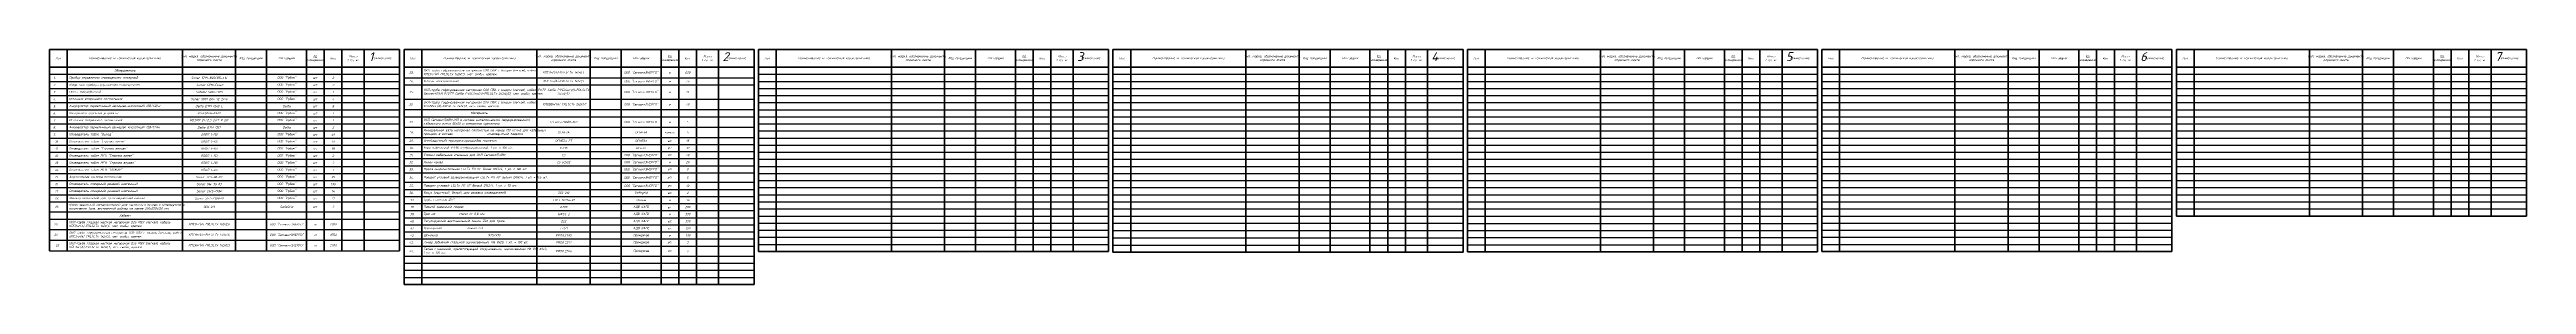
# Model space of a CAD drawing. Header units: millimetres. Extents: x 0 to 2795, y -33 to 232.
import ezdxf

# ---------------------------------------------------------------- set-up
doc = ezdxf.new("R2010")
doc.units = ezdxf.units.MM
doc.layers.get('Defpoints').update_dxf_attribs({"color": 42})
doc.styles.add('ISOCPEUR', font='isocpeui.ttf', dxfattribs={"height": 250})

# ---------------------------------------------------------------- blocks, each defined once
blk = doc.blocks.new('*T1')
at = {"color": 0, "linetype": 'ByBlock', "lineweight": 70, "transparency": 16777216}
for p, q in [((0, 0), (395, 0)), ((0, 0), (0, -227.2)), ((20, 0), (20, -227.2)), ((150, 0), (150, -227.2)), ((210, 0), (210, -227.2)), ((245, 0), (245, -227.2)), ((290, 0), (290, -227.2)), ((310, 0), (310, -227.2)), ((330, 0), (330, -227.2)), ((355, 0), (355, -227.2)), ((395, 0), (395, -227.2)), ((400, 0), (795, 0)), ((400, 0), (400, -233.3)), ((420, 0), (420, -233.3)), ((550, 0), (550, -233.3)), ((610, 0), (610, -233.3)), ((645, 0), (645, -233.3)), ((690, 0), (690, -233.3)), ((710, 0), (710, -233.3)), ((730, 0), (730, -233.3)), ((755, 0), (755, -233.3)), ((795, 0), (795, -233.3)), ((800, 0), (1195, 0)), ((800, 0), (800, -228)), ((820, 0), (820, -228)), ((950, 0), (950, -228)), ((1010, 0), (1010, -228)), ((1045, 0), (1045, -228)), ((1090, 0), (1090, -228)), ((1110, 0), (1110, -228)), ((1130, 0), (1130, -228)), ((1155, 0), (1155, -228)), ((1195, 0), (1195, -228)), ((1200, 0), (1595, 0)), ((1200, 0), (1200, -229)), ((1220, 0), (1220, -229)), ((1350, 0), (1350, -229)), ((1410, 0), (1410, -229)), ((1445, 0), (1445, -229)), ((1490, 0), (1490, -229)), ((1510, 0), (1510, -229)), ((1530, 0), (1530, -229)), ((1555, 0), (1555, -229)), ((1595, 0), (1595, -229)), ((1600, 0), (1995, 0)), ((1600, 0), (1600, -228.6)), ((1620, 0), (1620, -228.6)), ((1750, 0), (1750, -228.6)), ((1810, 0), (1810, -228.6)), ((1845, 0), (1845, -228.6)), ((1890, 0), (1890, -228.6)), ((1910, 0), (1910, -228.6)), ((1930, 0), (1930, -228.6)), ((1955, 0), (1955, -228.6)), ((1995, 0), (1995, -228.6)), ((2000, 0), (2395, 0)), ((2000, 0), (2000, -228)), ((2020, 0), (2020, -228)), ((2150, 0), (2150, -228)), ((2210, 0), (2210, -228)), ((2245, 0), (2245, -228)), ((2290, 0), (2290, -228)), ((2310, 0), (2310, -228)), ((2330, 0), (2330, -228)), ((2355, 0), (2355, -228)), ((2395, 0), (2395, -228)), ((2400, 0), (2795, 0)), ((2400, 0), (2400, -188)), ((2420, 0), (2420, -188)), ((2550, 0), (2550, -188)), ((2610, 0), (2610, -188)), ((2645, 0), (2645, -188)), ((2690, 0), (2690, -188)), ((2710, 0), (2710, -188)), ((2730, 0), (2730, -188)), ((2755, 0), (2755, -188)), ((2795, 0), (2795, -188)), ((0, -20), (395, -20)), ((2400, -188), (2795, -188))]:
    blk.add_line(p, q, dxfattribs=at)
at = {"color": 0, "linetype": 'ByBlock', "lineweight": 25, "transparency": 16777216}
for p, q in [((400, -20), (795, -20)), ((800, -20), (1195, -20)), ((1200, -20), (1595, -20)), ((1600, -20), (1995, -20)), ((2000, -20), (2395, -20)), ((2400, -20), (2795, -20)), ((0, -28), (395, -28)), ((0, -36), (395, -36)), ((0, -44), (395, -44)), ((0, -52), (395, -52)), ((400, -31.9), (795, -31.9)), ((400, -39.9), (795, -39.9)), ((800, -28), (1195, -28)), ((800, -36), (1195, -36)), ((800, -44), (1195, -44)), ((800, -52), (1195, -52)), ((1200, -28), (1595, -28)), ((1200, -36), (1595, -36)), ((1200, -44), (1595, -44)), ((1200, -52), (1595, -52)), ((1600, -28), (1995, -28)), ((1600, -36), (1995, -36)), ((1600, -44), (1995, -44)), ((1600, -52), (1995, -52)), ((2000, -28), (2395, -28)), ((2000, -36), (2395, -36)), ((2000, -44), (2395, -44)), ((2000, -52), (2395, -52)), ((2400, -28), (2795, -28)), ((2400, -36), (2795, -36)), ((2400, -44), (2795, -44)), ((2400, -52), (2795, -52)), ((0, -60), (395, -60)), ((0, -68), (395, -68)), ((0, -76), (395, -76)), ((400, -56), (795, -56)), ((400, -67.9), (795, -67.9)), ((400, -75.9), (795, -75.9)), ((800, -60), (1195, -60)), ((800, -68), (1195, -68)), ((800, -76), (1195, -76)), ((1200, -60), (1595, -60)), ((1200, -68), (1595, -68)), ((1200, -76), (1595, -76)), ((1600, -60), (1995, -60)), ((1600, -68), (1995, -68)), ((1600, -76), (1995, -76)), ((2000, -60), (2395, -60)), ((2000, -68), (2395, -68)), ((2000, -76), (2395, -76)), ((2400, -60), (2795, -60)), ((2400, -68), (2795, -68)), ((2400, -76), (2795, -76)), ((0, -84), (395, -84)), ((0, -92), (395, -92)), ((0, -100), (395, -100)), ((0, -108), (395, -108)), ((400, -87.8), (795, -87.8)), ((400, -99.2), (795, -99.2)), ((400, -107.2), (795, -107.2)), ((800, -84), (1195, -84)), ((800, -92), (1195, -92)), ((800, -100), (1195, -100)), ((800, -108), (1195, -108)), ((1200, -84), (1595, -84)), ((1200, -92), (1595, -92)), ((1200, -100), (1595, -100)), ((1200, -108), (1595, -108)), ((1600, -84), (1995, -84)), ((1600, -92), (1995, -92)), ((1600, -100), (1995, -100)), ((1600, -108), (1995, -108)), ((2000, -84), (2395, -84)), ((2000, -92), (2395, -92)), ((2000, -100), (2395, -100)), ((2000, -108), (2395, -108)), ((2400, -84), (2795, -84)), ((2400, -92), (2795, -92)), ((2400, -100), (2795, -100)), ((2400, -108), (2795, -108)), ((0, -116), (395, -116)), ((0, -124), (395, -124)), ((0, -132), (395, -132)), ((400, -115.2), (795, -115.2)), ((400, -123.2), (795, -123.2)), ((400, -131.2), (795, -131.2)), ((400, -139.2), (795, -139.2)), ((800, -116), (1195, -116)), ((800, -124), (1195, -124)), ((800, -132), (1195, -132)), ((1200, -116), (1595, -116)), ((1200, -124), (1595, -124)), ((1200, -132), (1595, -132)), ((1600, -116), (1995, -116)), ((1600, -124), (1995, -124)), ((1600, -132), (1995, -132)), ((2000, -116), (2395, -116)), ((2000, -124), (2395, -124)), ((2000, -132), (2395, -132)), ((2400, -116), (2795, -116)), ((2400, -124), (2795, -124)), ((2400, -132), (2795, -132)), ((0, -140), (395, -140)), ((0, -148), (395, -148)), ((0, -156), (395, -156)), ((0, -164), (395, -164)), ((400, -149.9), (795, -149.9)), ((400, -157.9), (795, -157.9)), ((400, -165.9), (795, -165.9)), ((800, -140), (1195, -140)), ((800, -148), (1195, -148)), ((800, -156), (1195, -156)), ((800, -164), (1195, -164)), ((1200, -140), (1595, -140)), ((1200, -148), (1595, -148)), ((1200, -156), (1595, -156)), ((1200, -164), (1595, -164)), ((1600, -140), (1995, -140)), ((1600, -148), (1995, -148)), ((1600, -156), (1995, -156)), ((1600, -164), (1995, -164)), ((2000, -140), (2395, -140)), ((2000, -148), (2395, -148)), ((2000, -156), (2395, -156)), ((2000, -164), (2395, -164)), ((2400, -140), (2795, -140)), ((2400, -148), (2795, -148)), ((2400, -156), (2795, -156)), ((2400, -164), (2795, -164)), ((0, -172), (395, -172)), ((0, -183.4), (395, -183.4)), ((0, -191.4), (395, -191.4)), ((400, -173.9), (795, -173.9)), ((400, -181.9), (795, -181.9)), ((400, -189.9), (795, -189.9)), ((800, -172), (1195, -172)), ((800, -180), (1195, -180)), ((800, -188), (1195, -188)), ((1200, -172), (1595, -172)), ((1200, -180), (1595, -180)), ((1200, -188), (1595, -188)), ((1600, -172), (1995, -172)), ((1600, -180), (1995, -180)), ((1600, -188), (1995, -188)), ((2000, -172), (2395, -172)), ((2000, -180), (2395, -180)), ((2000, -188), (2395, -188)), ((2400, -172), (2795, -172)), ((2400, -180), (2795, -180)), ((0, -203.3), (395, -203.3)), ((0, -215.2), (395, -215.2)), ((400, -197.9), (795, -197.9)), ((400, -205.9), (795, -205.9)), ((400, -213.9), (795, -213.9)), ((400, -221.9), (795, -221.9)), ((800, -196), (1195, -196)), ((800, -204), (1195, -204)), ((800, -212), (1195, -212)), ((800, -220), (1195, -220)), ((1200, -196), (1595, -196)), ((1200, -204.4), (1595, -204.4)), ((1200, -212.8), (1595, -212.8)), ((1200, -221), (1595, -221)), ((1600, -196.4), (1995, -196.4)), ((1600, -204.4), (1995, -204.4)), ((1600, -212.4), (1995, -212.4)), ((1600, -220.4), (1995, -220.4)), ((2000, -196), (2395, -196)), ((2000, -204), (2395, -204)), ((2000, -212), (2395, -212)), ((2000, -220), (2395, -220)), ((0, -227.2), (395, -227.2)), ((400, -233.3), (795, -233.3)), ((800, -228), (1195, -228)), ((1200, -229), (1595, -229)), ((1600, -228.6), (1995, -228.6)), ((2000, -228), (2395, -228))]:
    blk.add_line(p, q, dxfattribs=at)
at = {"transparency": 16777216, "char_height": 2.5, "style": 'ISOCPEUR'}
for s, insert, width, attachment_point in [('Поз.', (10, -10), 19, 5), ('Наименование и техническая характеристика', (85, -10), 125, 5), ('Оборудование', (85, -24), 126, 5), ('Тип, марка, обозначение документа, опросного листа', (180, -10), 59, 5), ('Код продукции', (227.5, -10), 34, 5), ('Поставщик', (267.5, -10), 44, 5), ('Ед. измерения', (300, -10), 19, 5), ('Кол.', (320, -10), 19, 5), ('Масса\\P1 ед. кг', (342.5, -10), 24, 5), ('Примечание', (375, -10), 39, 5), ('23.\xa0\xa0', (410, -26), 16, 5), ('Поз.', (410, -10), 19, 5), ('ОКЛ-труба гофрированная негорючая D20 ПВХ с зондом (легкая), кабель КПСЭнг(А)-FRLSLTx 1х2х0,5, мет. скобы, крепеж', (422, -26), 126, 4), ('Наименование и техническая характеристика', (485, -10), 125, 5), ('Тип, марка, обозначение документа, опросного листа', (580, -10), 59, 5), ('КПCЭнг(А)-FRLSLTx 1х2х0,5', (580, -26), 56, 5), ('Код продукции', (627.5, -10), 34, 5), ('ООО "СегментЭНЕРГО"', (667.5, -26), 41, 5), ('Поставщик', (667.5, -10), 44, 5), ('Ед. измерения', (700, -10), 19, 5), ('м', (700, -26), 16, 5), ('Кол.', (720, -10), 19, 5), ('630', (720, -26), 16, 5), ('Масса\\P1 ед. кг', (742.5, -10), 24, 5), ('Примечание', (775, -10), 39, 5), ('Поз.', (810, -10), 19, 5), ('Наименование и техническая характеристика', (885, -10), 125, 5), ('Тип, марка, обозначение документа, опросного листа', (980, -10), 59, 5), ('Код продукции', (1027.5, -10), 34, 5), ('Поставщик', (1067.5, -10), 44, 5), ('Ед. измерения', (1100, -10), 19, 5), ('Кол.', (1120, -10), 19, 5), ('Масса\\P1 ед. кг', (1142.5, -10), 24, 5), ('Примечание', (1175, -10), 39, 5), ('Поз.', (1210, -10), 19, 5), ('Наименование и техническая характеристика', (1285, -10), 125, 5), ('Тип, марка, обозначение документа, опросного листа', (1380, -10), 59, 5), ('Код продукции', (1427.5, -10), 34, 5), ('Поставщик', (1467.5, -10), 44, 5), ('Ед. измерения', (1500, -10), 19, 5), ('Кол.', (1520, -10), 19, 5), ('Масса\\P1 ед. кг', (1542.5, -10), 24, 5), ('Примечание', (1575, -10), 39, 5), ('Поз.', (1610, -10), 19, 5), ('Наименование и техническая характеристика', (1685, -10), 125, 5), ('Тип, марка, обозначение документа, опросного листа', (1780, -10), 59, 5), ('Код продукции', (1827.5, -10), 34, 5), ('Поставщик', (1867.5, -10), 44, 5), ('Ед. измерения', (1900, -10), 19, 5), ('Кол.', (1920, -10), 19, 5), ('Масса\\P1 ед. кг', (1942.5, -10), 24, 5), ('Примечание', (1975, -10), 39, 5), ('Поз.', (2010, -10), 19, 5), ('Наименование и техническая характеристика', (2085, -10), 125, 5), ('Тип, марка, обозначение документа, опросного листа', (2180, -10), 59, 5), ('Код продукции', (2227.5, -10), 34, 5), ('Поставщик', (2267.5, -10), 44, 5), ('Ед. измерения', (2300, -10), 19, 5), ('Кол.', (2320, -10), 19, 5), ('Масса\\P1 ед. кг', (2342.5, -10), 24, 5), ('Примечание', (2375, -10), 39, 5), ('Поз.', (2410, -10), 19, 5), ('Наименование и техническая характеристика', (2485, -10), 125, 5), ('Тип, марка, обозначение документа, опросного листа', (2580, -10), 59, 5), ('Код продукции', (2627.5, -10), 34, 5), ('Поставщик', (2667.5, -10), 44, 5), ('Ед. измерения', (2700, -10), 19, 5), ('Кол.', (2720, -10), 19, 5), ('Масса\\P1 ед. кг', (2742.5, -10), 24, 5), ('Примечание', (2775, -10), 39, 5), ('2.\xa0\xa0\xa0 \xa0', (10, -40), 16, 5), ('3.\xa0\xa0\xa0 \xa0', (10, -48), 16, 5), ('4.\xa0\xa0\xa0 \xa0', (10, -56), 16, 5), ('1.\xa0\xa0\xa0 \xa0', (10, -32), 16, 5), ('Прибор управления оповещением пожарный ', (22, -32), 126, 4), ('Кожух для прибора управления оповещением', (22, -40), 126, 4), ('Пульт микрофонный ', (22, -48), 126, 4), ('Источник вторичного эл/питания ', (22, -56), 126, 4), ('Sonar SPM-Box 12 2х40', (180, -56), 56, 5), ('Sonar SPM-B20085-AW', (180, -32), 56, 5), ('SONAR SRM-7020', (180, -48), 56, 5), (' Sonar SPM-Cover ', (180, -40), 56, 5), ('ООО "Рубеж"', (267.5, -32), 41, 5), ('ООО "Рубеж"', (267.5, -40), 41, 5), ('ООО "Рубеж"', (267.5, -48), 41, 5), ('ООО "Рубеж"', (267.5, -56), 41, 5), ('шт.', (300, -32), 16, 5), ('шт.', (300, -40), 16, 5), ('шт.', (300, -48), 16, 5), ('шт.', (300, -56), 16, 5), ('2', (320, -32), 16, 5), ('2', (320, -40), 16, 5), ('4', (320, -56), 16, 5), ('1', (320, -48), 16, 5), ('24.\xa0\xa0', (410, -35.9), 16, 5), ('25.\xa0\xa0', (410, -48), 19.8, 5), ('Кабель электрический', (422, -35.9), 126, 4), ('ОКЛ-труба гофрированная негорючая D20 ПВХ с зондом (легкая), кабель СегментЛАН F/UTP Cat5e PVCLSнг(А)-FRLSLTx 2х2х0,52, мет. скобы, крепеж', (422, -48), 126, 4), ('FUTP Cat5e PVCLSнг(А)-FRLSLTx 2х2х0,52', (580, -48), 56, 5), ('КПCЭнг(А)-FRLSLTx 1х2х1,5 ', (580, -35.9), 56, 5), ('ООО "СегментЭНЕРГО"', (667.5, -35.9), 41, 5), ('ООО "СегментЭНЕРГО"', (667.5, -48), 41, 5), ('м', (700, -35.9), 16, 5), ('м', (700, -48), 16, 5), ('75', (720, -35.9), 16, 5), ('15', (720, -48), 16, 5), ('5.\xa0\xa0\xa0 \xa0', (10, -64), 16, 5), ('6.\xa0\xa0\xa0 \xa0', (10, -72), 16, 5), ('7.\xa0\xa0\xa0 \xa0', (10, -80), 16, 5), ('Аккумулятор герметичный свинцово-кислотный 12В/40Ач', (22, -64), 126, 4), ('Контроллер адресных устройств', (22, -72), 126, 4), ('Источник вторичного эл/питания', (22, -80), 126, 4), ('ИВЭПР 24/2,5 2х17-Р БР', (180, -80), 56, 5), ('Delta DTM 1240 L', (180, -64), 56, 5), ('R3-Рубеж-КАУ2', (180, -72), 56, 5), ('ООО "Рубеж"', (267.5, -72), 41, 5), ('ООО "Рубеж"', (267.5, -80), 41, 5), ('Delta', (267.5, -64), 41, 5), ('шт.', (300, -64), 16, 5), ('шт.', (300, -72), 16, 5), ('шт.', (300, -80), 16, 5), ('8', (320, -64), 16, 5), ('1', (320, -72), 16, 5), ('1', (320, -80), 16, 5), ('26.\xa0\xa0', (410, -62), 19.8, 5), ('27.\xa0\xa0', (410, -81.9), 19.8, 5), ('ОКЛ-труба гофрированная негорючая D20 ПВХ с зондом (легкая), кабель КПСВВнг(А)-FRLSLTx 2х2х1,0, мет. скобы, крепеж', (422, -62), 126, 4), ('ОКЛ СегментЛАЙН-МЛ в составе металлического перфорированного кабельного лотка 50х50 и элементов крепления', (422, -81.9), 126, 4), ('Материалы', (485, -71.9), 126, 5), (' КПСВВнг(А)-FRLSLTx 2х2х1,0 ', (580, -62), 56, 5), ('СегментЛАЙН-МЛ', (580, -81.9), 56, 5), ('ООО "СегментЭНЕРГО"', (667.5, -62), 41, 5), ('ООО "СегментЭНЕРГО"', (667.5, -81.9), 41, 5), ('м', (700, -62), 16, 5), ('м', (700, -81.9), 16, 5), ('40', (720, -62), 16, 5), ('5', (720, -81.9), 16, 5), ('8.\xa0\xa0\xa0 \xa0', (10, -88), 16, 5), ('9.\xa0\xa0\xa0 \xa0', (10, -96), 16, 5), ('10. \xa0', (10, -104), 16, 5), ('11. \xa0', (10, -112), 16, 5), ('Аккумулятор герметичный свинцово-кислотный 12В/17Ач', (22, -88), 126, 4), ('Оповещатель табло "Выход"', (22, -96), 126, 4), ('Оповещатель табло "Стрелка влево"', (22, -104), 126, 4), ('Оповещатель табло "Стрелка вправо"', (22, -112), 126, 4), ('Delta DTM 1217', (180, -88), 56, 5), ('ОПОП 1-R3', (180, -96), 56, 5), ('ОПОП 1-R3', (180, -104), 56, 5), ('ОПОП 1-R3', (180, -112), 56, 5), ('ООО "Рубеж"', (267.5, -96), 41, 5), ('ООО "Рубеж"', (267.5, -104), 41, 5), ('ООО "Рубеж"', (267.5, -112), 41, 5), ('Delta', (267.5, -88), 41, 5), ('шт.', (300, -88), 16, 5), ('шт.', (300, -96), 16, 5), ('шт.', (300, -104), 16, 5), ('шт.', (300, -112), 16, 5), ('49', (320, -96), 16, 5), ('98', (320, -112), 16, 5), ('51', (320, -104), 16, 5), ('2', (320, -88), 16, 5), ('28.\xa0\xa0', (410, -93.5), 19.8, 5), ('29.\xa0\xa0', (410, -103.2), 19.8, 5), ('30.\xa0\xa0', (410, -111.2), 19.8, 5), ('Минеральная вата негорючая плотностью не менее 100 кг/м3 для кабельных проходок в составе сертифицированной огнезащитной заделки', (422, -93.5), 126, 4), ('Огнезащитный терморасширяющийся герметик', (422, -103.2), 126, 4), ('Блок кабельный У-136 перфорированный, 1 уп. = 100 шт.', (422, -111.2), 126, 4), ('ОГНЕЗА ГТ', (580, -103.2), 56, 5), ('ОГНЕЗА', (580, -93.5), 56, 5), ('У-136', (580, -111.2), 56, 5), ('ОГНЕЗА', (667.5, -93.5), 41, 5), ('ОГНЕЗА', (667.5, -103.2), 41, 5), ('Rexant', (667.5, -111.2), 41, 5), ('компл.', (700, -93.5), 16, 5), ('уп.', (700, -111.2), 16, 5), ('шт.', (700, -103.2), 16, 5), ('15', (720, -103.2), 16, 5), ('10', (720, -111.2), 16, 5), ('5', (720, -93.5), 16, 5), ('14. \xa0', (10, -136), 16, 5), ('12. \xa0', (10, -120), 16, 5), ('13. \xa0', (10, -128), 16, 5), ('Оповещатель табло МГН "Стрелка влево" ', (22, -120), 126, 4), ('Оповещатель табло МГН "Стрелка вправо"', (22, -128), 126, 4), ('Оповещатель табло МГН "ПОЖАР"', (22, -136), 126, 4), ('ОПОП 1-R3', (180, -120), 56, 5), ('ОПОП 1-R3', (180, -128), 56, 5), ('ОПОП 1-R3', (180, -136), 56, 5), ('ООО "Рубеж"', (267.5, -120), 41, 5), ('ООО "Рубеж"', (267.5, -128), 41, 5), ('ООО "Рубеж"', (267.5, -136), 41, 5), ('шт.', (300, -120), 16, 5), ('шт.', (300, -128), 16, 5), ('шт.', (300, -136), 16, 5), ('2', (320, -120), 16, 5), ('2', (320, -128), 16, 5), ('1', (320, -136), 16, 5), ('32.\xa0\xa0', (410, -127.2), 19.8, 5), ('33.\xa0\xa0', (410, -135.2), 19.8, 5), ('31.\xa0\xa0', (410, -119.2), 19.8, 5), ('Стяжки кабельные стальные для ОКЛ СегментЛАЙН', (422, -119.2), 126, 4), ('Мини-канал', (422, -127.2), 126, 4), ('Муфта соединительная LSLTx FR НГ белая DN3/4, 1 уп. = 100 шт.', (422, -135.2), 126, 4), ('СЭ 62х62', (580, -127.2), 56, 5), ('СЭ', (580, -119.2), 56, 5), ('ООО "СегментЭНЕРГО"', (667.5, -119.2), 41, 5), ('ООО "СегментЭНЕРГО"', (667.5, -127.2), 41, 5), ('ООО "СегментЭНЕРГО"', (667.5, -135.2), 41, 5), ('уп.', (700, -119.2), 16, 5), ('уп.', (700, -135.2), 16, 5), ('м', (700, -127.2), 16, 5), ('40', (720, -119.2), 16, 5), ('20', (720, -127.2), 16, 5), ('8', (720, -135.2), 16, 5), ('18. \xa0', (10, -168), 16, 5), ('15. \xa0', (10, -144), 16, 5), ('16. \xa0', (10, -152), 16, 5), ('17. \xa0', (10, -160), 16, 5), ('Акустическая система потолочная', (22, -144), 126, 4), ('Оповещатель пожарный речевой настенный ', (22, -152), 126, 4), ('Оповещатель пожарный речевой настенный ', (22, -160), 126, 4), ('Фильтр оконечный для трансляционной линии ', (22, -168), 126, 4), ('Sonar SFT-2300-М', (180, -168), 56, 5), ('Sonar SCS-06-03', (180, -144), 56, 5), ('Sonar SWS-110W', (180, -160), 56, 5), ('Sonar SW-06-03', (180, -152), 56, 5), ('ООО "Рубеж"', (267.5, -144), 41, 5), ('ООО "Рубеж"', (267.5, -152), 41, 5), ('ООО "Рубеж"', (267.5, -160), 41, 5), ('ООО "Рубеж"', (267.5, -168), 41, 5), ('шт.', (300, -144), 16, 5), ('шт.', (300, -152), 16, 5), ('шт.', (300, -160), 16, 5), ('шт.', (300, -168), 16, 5), ('196', (320, -152), 16, 5), ('96', (320, -144), 16, 5), ('14', (320, -160), 16, 5), ('11', (320, -168), 16, 5), ('34.\xa0\xa0', (410, -144.6), 19.8, 5), ('35.\xa0\xa0', (410, -153.9), 19.8, 5), ('36.\xa0\xa0', (410, -161.9), 19.8, 5), ('Поворот угловой разворачивающий LSLTx FR НГ белый DN3/4, 1 уп. = 100 шт.', (422, -144.6), 126, 4), ('Поворот угловой LSLTx FR НГ белый DN3/4, 1 уп. = 70 шт.', (422, -153.9), 126, 4), ('Кожух защитный, белый, для речевых оповещателей', (422, -161.9), 126, 4), ('ЗСК 212', (580, -161.9), 56, 5), ('ООО "СегментЭНЕРГО"', (667.5, -144.6), 41, 5), ('ООО "СегментЭНЕРГО"', (667.5, -153.9), 41, 5), ('Safegrid', (667.5, -161.9), 41, 5), ('уп.', (700, -144.6), 16, 5), ('уп.', (700, -153.9), 16, 5), ('шт.', (700, -161.9), 16, 5), ('10', (720, -153.9), 16, 5), ('5', (720, -144.6), 16, 5), ('2', (720, -161.9), 16, 5), ('19. \xa0', (10, -177.7), 16, 5), ('Кожух защитный металлический для настенного речевого оповещателя в спортивном зале, внутренний размер не менее 260х350х120 мм', (22, -177.7), 126, 4), ('ОКЛ-труба гладкая жесткая негорючая D20 ПВХ (легкая), кабель КПСЭнг(А)-FRLSLTx 1х2х1,0, мет. скобы, крепеж', (22, -197.4), 126, 4), ('Кабели', (85, -187.4), 126, 5), ('КПCЭнг(А)-FRLSLTx 1х2х2,0', (180, -197.4), 56, 5), ('ЗСК 211', (180, -177.7), 56, 5), ('ООО "СегментЭНЕРГО"', (267.5, -197.4), 41, 5), ('SafeGrid', (267.5, -177.7), 41, 5), ('шт.', (300, -177.7), 16, 5), ('2', (320, -177.7), 16, 5), ('38.\xa0', (410, -177.9), 19.8, 5), ('39.\xa0', (410, -185.9), 19.8, 5), ('37.\xa0 ', (410, -169.9), 19.8, 5), ('40.\xa0', (410, -193.9), 19.8, 5), ('Прямой зажимной подвес', (422, -177.9), 126, 4), ('Регулируемый вертикальный зажим Z22 для троса', (422, -193.9), 126, 4), ('Труба стальная ∅32', (422, -169.9), 126, 4), ('Трос из нержавеющей стали от 0,8 мм', (422, -185.9), 126, 4), ('ГОСТ 10704-91', (580, -169.9), 56, 5), ('WRSS-2', (580, -185.9), 56, 5), ('A299', (580, -177.9), 56, 5), ('Z22', (580, -193.9), 56, 5), ('АДВ КАПС', (667.5, -177.9), 41, 5), ('АДВ КАПС', (667.5, -185.9), 41, 5), ('АДВ КАПС', (667.5, -193.9), 41, 5), ('Россия', (667.5, -169.9), 41, 5), ('шт.', (700, -177.9), 16, 5), ('шт.', (700, -193.9), 16, 5), ('м', (700, -169.9), 16, 5), ('м', (700, -185.9), 16, 5), ('290', (720, -177.9), 16, 5), ('300', (720, -185.9), 16, 5), ('300', (720, -193.9), 16, 5), ('30', (720, -169.9), 16, 5), ('20.\xa0\xa0\xa0', (10, -197.4), 16, 5), ('21.\xa0\xa0\xa0', (10, -209.3), 16, 5), ('22.\xa0', (10, -221.2), 16, 5), ('ОКЛ-труба гофрированная негорючая D20 ПВХ с зондом (легкая), кабель КПСЭнг(А)-FRLSLTx 1х2х1,0, мет. скобы, крепеж', (22, -209.3), 126, 4), ('ОКЛ-труба гладкая жесткая негорючая D20 ПВХ (легкая), кабель КПСЭнг(А)-FRLSLTx 1х2х0,5, мет. скобы, крепеж', (22, -221.2), 126, 4), ('КПCЭнг(А)-FRLSLTx 1х2х0,5', (180, -221.2), 56, 5), ('КПCЭнг(А)-FRLSLTx 1х2х2,0', (180, -209.3), 56, 5), ('ООО "СегментЭНЕРГО"', (267.5, -209.3), 41, 5), ('ООО "СегментЭНЕРГО"', (267.5, -221.2), 41, 5), ('м', (300, -197.4), 16, 5), ('м', (300, -209.3), 16, 5), ('м', (300, -221.2), 16, 5), ('2000', (320, -197.4), 16, 5), ('2000', (320, -221.2), 16, 5), ('1550', (320, -209.3), 16, 5), ('43.\xa0\xa0', (410, -217.9), 19.8, 5), ('42.\xa0', (410, -209.9), 19.8, 5), ('41.\xa0', (410, -201.9), 19.8, 5), ('Анкер забивной стальной оцинкованный, М6 8х25, 1 уп. = 100 шт.', (422, -217.9), 126, 4), ('Одинарный алюминиевый зажим Z-1', (422, -201.9), 126, 4), ('Шпилька оцинкованная М6х1000 мм DIN 975/976', (422, -209.9), 126, 4), ('PRO8.2385', (580, -209.9), 56, 5), ('PRO8.2341', (580, -217.9), 56, 5), ('Z-1/1', (580, -201.9), 56, 5), ('АДВ КАПС', (667.5, -201.9), 41, 5), ('Промрукав', (667.5, -209.9), 41, 5), ('Промрукав', (667.5, -217.9), 41, 5), ('уп.', (700, -217.9), 16, 5), ('шт.', (700, -201.9), 16, 5), ('м', (700, -209.9), 16, 5), ('300', (720, -201.9), 16, 5), ('300', (720, -209.9), 16, 5), ('3', (720, -217.9), 16, 5), ('44.\xa0\xa0', (410, -227.6), 19.8, 5), ('Гайка с насечкой, препятствующей откручиванию, оцинкованная М6 DIN 6923, 1 уп. = 100 шт.', (422, -227.6), 126, 4), ('PRO8.2366', (580, -227.6), 56, 5), ('Промрукав', (667.5, -227.6), 41, 5), ('уп.', (700, -227.6), 16, 5), ('6', (720, -227.6), 16, 5)]:
    blk.add_mtext(s, dxfattribs=dict(at, insert=insert, width=width, attachment_point=attachment_point))
blk = doc.blocks.new('*T53')
at = {"color": 0, "linetype": 'ByBlock', "lineweight": 70, "transparency": 16777216}
for p, q in [((0, 0), (395, 0)), ((0, 0), (0, -265.3)), ((20, 0), (20, -265.3)), ((150, 0), (150, -265.3)), ((210, 0), (210, -265.3)), ((245, 0), (245, -265.3)), ((290, 0), (290, -265.3)), ((310, 0), (310, -265.3)), ((330, 0), (330, -265.3)), ((355, 0), (355, -265.3)), ((395, 0), (395, -265.3)), ((0, -20), (395, -20)), ((0, -265.3), (395, -265.3))]:
    blk.add_line(p, q, dxfattribs=at)
at = {"color": 0, "linetype": 'ByBlock', "lineweight": 25, "transparency": 16777216}
for p, q in [((0, -31.9), (395, -31.9)), ((0, -39.9), (395, -39.9)), ((0, -56), (395, -56)), ((0, -67.9), (395, -67.9)), ((0, -75.9), (395, -75.9)), ((0, -87.8), (395, -87.8)), ((0, -99.2), (395, -99.2)), ((0, -107.2), (395, -107.2)), ((0, -115.2), (395, -115.2)), ((0, -123.2), (395, -123.2)), ((0, -131.2), (395, -131.2)), ((0, -139.2), (395, -139.2)), ((0, -149.9), (395, -149.9)), ((0, -157.9), (395, -157.9)), ((0, -165.9), (395, -165.9)), ((0, -173.9), (395, -173.9)), ((0, -181.9), (395, -181.9)), ((0, -189.9), (395, -189.9)), ((0, -197.9), (395, -197.9)), ((0, -205.9), (395, -205.9)), ((0, -213.9), (395, -213.9)), ((0, -221.9), (395, -221.9)), ((0, -233.3), (395, -233.3)), ((0, -241.3), (395, -241.3)), ((0, -249.3), (395, -249.3)), ((0, -257.3), (395, -257.3))]:
    blk.add_line(p, q, dxfattribs=at)
at = {"transparency": 16777216, "char_height": 2.5, "style": 'ISOCPEUR'}
for s, insert, width, attachment_point in [('23.\xa0\xa0', (10, -26), 16, 5), ('Поз.', (10, -10), 19, 5), ('ОКЛ-труба гофрированная негорючая D20 ПВХ с зондом (легкая), кабель КПСЭнг(А)-FRLSLTx 1х2х0,5, мет. скобы, крепеж', (22, -26), 126, 4), ('Наименование и техническая характеристика', (85, -10), 125, 5), ('Тип, марка, обозначение документа, опросного листа', (180, -10), 59, 5), ('КПCЭнг(А)-FRLSLTx 1х2х0,5', (180, -26), 56, 5), ('Код продукции', (227.5, -10), 34, 5), ('ООО "СегментЭНЕРГО"', (267.5, -26), 41, 5), ('Поставщик', (267.5, -10), 44, 5), ('Ед. измерения', (300, -10), 19, 5), ('м', (300, -26), 16, 5), ('Кол.', (320, -10), 19, 5), ('630', (320, -26), 16, 5), ('Масса\\P1 ед. кг', (342.5, -10), 24, 5), ('Примечание', (375, -10), 39, 5), ('24.\xa0\xa0', (10, -35.9), 16, 5), ('25.\xa0\xa0', (10, -48), 19.8, 5), ('Кабель электрический', (22, -35.9), 126, 4), ('ОКЛ-труба гофрированная негорючая D20 ПВХ с зондом (легкая), кабель СегментЛАН F/UTP Cat5e PVCLSнг(А)-FRLSLTx 2х2х0,52, мет. скобы, крепеж', (22, -48), 126, 4), ('FUTP Cat5e PVCLSнг(А)-FRLSLTx 2х2х0,52', (180, -48), 56, 5), ('КПCЭнг(А)-FRLSLTx 1х2х1,5 ', (180, -35.9), 56, 5), ('ООО "СегментЭНЕРГО"', (267.5, -35.9), 41, 5), ('ООО "СегментЭНЕРГО"', (267.5, -48), 41, 5), ('м', (300, -35.9), 16, 5), ('м', (300, -48), 16, 5), ('75', (320, -35.9), 16, 5), ('15', (320, -48), 16, 5), ('26.\xa0\xa0', (10, -62), 19.8, 5), ('27.\xa0\xa0', (10, -81.9), 19.8, 5), ('ОКЛ-труба гофрированная негорючая D20 ПВХ с зондом (легкая), кабель КПСВВнг(А)-FRLSLTx 2х2х1,0, мет. скобы, крепеж', (22, -62), 126, 4), ('ОКЛ СегментЛАЙН-МЛ в составе металлического перфорированного кабельного лотка 50х50 и элементов крепления', (22, -81.9), 126, 4), ('Материалы', (85, -71.9), 126, 5), (' КПСВВнг(А)-FRLSLTx 2х2х1,0 ', (180, -62), 56, 5), ('СегментЛАЙН-МЛ', (180, -81.9), 56, 5), ('ООО "СегментЭНЕРГО"', (267.5, -62), 41, 5), ('ООО "СегментЭНЕРГО"', (267.5, -81.9), 41, 5), ('м', (300, -62), 16, 5), ('м', (300, -81.9), 16, 5), ('40', (320, -62), 16, 5), ('5', (320, -81.9), 16, 5), ('28.\xa0\xa0', (10, -93.5), 19.8, 5), ('29.\xa0\xa0', (10, -103.2), 19.8, 5), ('30.\xa0\xa0', (10, -111.2), 19.8, 5), ('Минеральная вата негорючая плотностью не менее 100 кг/м3 для кабельных проходок в составе сертифицированной огнезащитной заделки', (22, -93.5), 126, 4), ('Огнезащитный терморасширяющийся герметик', (22, -103.2), 126, 4), ('Блок кабельный У-136 перфорированный, 1 уп. = 100 шт.', (22, -111.2), 126, 4), ('ОГНЕЗА ГТ', (180, -103.2), 56, 5), ('ОГНЕЗА', (180, -93.5), 56, 5), ('У-136', (180, -111.2), 56, 5), ('ОГНЕЗА', (267.5, -93.5), 41, 5), ('ОГНЕЗА', (267.5, -103.2), 41, 5), ('Rexant', (267.5, -111.2), 41, 5), ('компл.', (300, -93.5), 16, 5), ('уп.', (300, -111.2), 16, 5), ('шт.', (300, -103.2), 16, 5), ('15', (320, -103.2), 16, 5), ('10', (320, -111.2), 16, 5), ('5', (320, -93.5), 16, 5), ('32.\xa0\xa0', (10, -127.2), 19.8, 5), ('33.\xa0\xa0', (10, -135.2), 19.8, 5), ('31.\xa0\xa0', (10, -119.2), 19.8, 5), ('Стяжки кабельные стальные для ОКЛ СегментЛАЙН', (22, -119.2), 126, 4), ('Мини-канал', (22, -127.2), 126, 4), ('Муфта соединительная LSLTx FR НГ белая DN3/4, 1 уп. = 100 шт.', (22, -135.2), 126, 4), ('СЭ 62х62', (180, -127.2), 56, 5), ('СЭ', (180, -119.2), 56, 5), ('ООО "СегментЭНЕРГО"', (267.5, -119.2), 41, 5), ('ООО "СегментЭНЕРГО"', (267.5, -127.2), 41, 5), ('ООО "СегментЭНЕРГО"', (267.5, -135.2), 41, 5), ('уп.', (300, -119.2), 16, 5), ('уп.', (300, -135.2), 16, 5), ('м', (300, -127.2), 16, 5), ('40', (320, -119.2), 16, 5), ('20', (320, -127.2), 16, 5), ('8', (320, -135.2), 16, 5), ('34.\xa0\xa0', (10, -144.6), 19.8, 5), ('35.\xa0\xa0', (10, -153.9), 19.8, 5), ('36.\xa0\xa0', (10, -161.9), 19.8, 5), ('Поворот угловой разворачивающий LSLTx FR НГ белый DN3/4, 1 уп. = 100 шт.', (22, -144.6), 126, 4), ('Поворот угловой LSLTx FR НГ белый DN3/4, 1 уп. = 70 шт.', (22, -153.9), 126, 4), ('Кожух защитный, белый, для речевых оповещателей', (22, -161.9), 126, 4), ('ЗСК 212', (180, -161.9), 56, 5), ('ООО "СегментЭНЕРГО"', (267.5, -144.6), 41, 5), ('ООО "СегментЭНЕРГО"', (267.5, -153.9), 41, 5), ('Safegrid', (267.5, -161.9), 41, 5), ('уп.', (300, -144.6), 16, 5), ('уп.', (300, -153.9), 16, 5), ('шт.', (300, -161.9), 16, 5), ('10', (320, -153.9), 16, 5), ('5', (320, -144.6), 16, 5), ('2', (320, -161.9), 16, 5), ('38.\xa0', (10, -177.9), 19.8, 5), ('39.\xa0', (10, -185.9), 19.8, 5), ('37.\xa0 ', (10, -169.9), 19.8, 5), ('40.\xa0', (10, -193.9), 19.8, 5), ('Прямой зажимной подвес', (22, -177.9), 126, 4), ('Регулируемый вертикальный зажим Z22 для троса', (22, -193.9), 126, 4), ('Труба стальная ∅32', (22, -169.9), 126, 4), ('Трос из нержавеющей стали от 0,8 мм', (22, -185.9), 126, 4), ('ГОСТ 10704-91', (180, -169.9), 56, 5), ('WRSS-2', (180, -185.9), 56, 5), ('A299', (180, -177.9), 56, 5), ('Z22', (180, -193.9), 56, 5), ('АДВ КАПС', (267.5, -177.9), 41, 5), ('АДВ КАПС', (267.5, -185.9), 41, 5), ('АДВ КАПС', (267.5, -193.9), 41, 5), ('Россия', (267.5, -169.9), 41, 5), ('шт.', (300, -177.9), 16, 5), ('шт.', (300, -193.9), 16, 5), ('м', (300, -169.9), 16, 5), ('м', (300, -185.9), 16, 5), ('290', (320, -177.9), 16, 5), ('300', (320, -185.9), 16, 5), ('300', (320, -193.9), 16, 5), ('30', (320, -169.9), 16, 5), ('43.\xa0\xa0', (10, -217.9), 19.8, 5), ('42.\xa0', (10, -209.9), 19.8, 5), ('41.\xa0', (10, -201.9), 19.8, 5), ('Анкер забивной стальной оцинкованный, М6 8х25, 1 уп. = 100 шт.', (22, -217.9), 126, 4), ('Одинарный алюминиевый зажим Z-1', (22, -201.9), 126, 4), ('Шпилька оцинкованная М6х1000 мм DIN 975/976', (22, -209.9), 126, 4), ('PRO8.2385', (180, -209.9), 56, 5), ('PRO8.2341', (180, -217.9), 56, 5), ('Z-1/1', (180, -201.9), 56, 5), ('АДВ КАПС', (267.5, -201.9), 41, 5), ('Промрукав', (267.5, -209.9), 41, 5), ('Промрукав', (267.5, -217.9), 41, 5), ('уп.', (300, -217.9), 16, 5), ('шт.', (300, -201.9), 16, 5), ('м', (300, -209.9), 16, 5), ('300', (320, -201.9), 16, 5), ('300', (320, -209.9), 16, 5), ('3', (320, -217.9), 16, 5), ('44.\xa0\xa0', (10, -227.6), 19.8, 5), ('Гайка с насечкой, препятствующей откручиванию, оцинкованная М6 DIN 6923, 1 уп. = 100 шт.', (22, -227.6), 126, 4), ('PRO8.2366', (180, -227.6), 56, 5), ('Промрукав', (267.5, -227.6), 41, 5), ('уп.', (300, -227.6), 16, 5), ('6', (320, -227.6), 16, 5)]:
    blk.add_mtext(s, dxfattribs=dict(at, insert=insert, width=width, attachment_point=attachment_point))
blk = doc.blocks.new('*T54')
at = {"color": 0, "linetype": 'ByBlock', "lineweight": 70, "transparency": 16777216}
for p, q in [((0, 0), (395, 0)), ((0, 0), (0, -228)), ((20, 0), (20, -228)), ((150, 0), (150, -228)), ((210, 0), (210, -228)), ((245, 0), (245, -228)), ((290, 0), (290, -228)), ((310, 0), (310, -228)), ((330, 0), (330, -228)), ((355, 0), (355, -228)), ((395, 0), (395, -228)), ((0, -20), (395, -20)), ((0, -228), (395, -228))]:
    blk.add_line(p, q, dxfattribs=at)
at = {"color": 0, "linetype": 'ByBlock', "lineweight": 25, "transparency": 16777216}
for p, q in [((0, -28), (395, -28)), ((0, -36), (395, -36)), ((0, -44), (395, -44)), ((0, -52), (395, -52)), ((0, -60), (395, -60)), ((0, -68), (395, -68)), ((0, -76), (395, -76)), ((0, -84), (395, -84)), ((0, -92), (395, -92)), ((0, -100), (395, -100)), ((0, -108), (395, -108)), ((0, -116), (395, -116)), ((0, -124), (395, -124)), ((0, -132), (395, -132)), ((0, -140), (395, -140)), ((0, -148), (395, -148)), ((0, -156), (395, -156)), ((0, -164), (395, -164)), ((0, -172), (395, -172)), ((0, -180), (395, -180)), ((0, -188), (395, -188)), ((0, -196), (395, -196)), ((0, -204), (395, -204)), ((0, -212), (395, -212)), ((0, -220), (395, -220))]:
    blk.add_line(p, q, dxfattribs=at)
at = {"transparency": 16777216, "char_height": 2.5, "attachment_point": 5, "style": 'ISOCPEUR'}
for s, insert, width in [('Поз.', (10, -10), 19), ('Наименование и техническая характеристика', (85, -10), 125), ('Тип, марка, обозначение документа, опросного листа', (180, -10), 59), ('Код продукции', (227.5, -10), 34), ('Поставщик', (267.5, -10), 44), ('Ед. измерения', (300, -10), 19), ('Кол.', (320, -10), 19), ('Масса\\P1 ед. кг', (342.5, -10), 24), ('Примечание', (375, -10), 39)]:
    blk.add_mtext(s, dxfattribs=dict(at, insert=insert, width=width))
blk = doc.blocks.new('*T55')
at = {"color": 0, "linetype": 'ByBlock', "lineweight": 70, "transparency": 16777216}
for p, q in [((0, 0), (395, 0)), ((0, 0), (0, -229)), ((20, 0), (20, -229)), ((150, 0), (150, -229)), ((210, 0), (210, -229)), ((245, 0), (245, -229)), ((290, 0), (290, -229)), ((310, 0), (310, -229)), ((330, 0), (330, -229)), ((355, 0), (355, -229)), ((395, 0), (395, -229)), ((0, -20), (395, -20)), ((0, -229), (395, -229))]:
    blk.add_line(p, q, dxfattribs=at)
at = {"color": 0, "linetype": 'ByBlock', "lineweight": 25, "transparency": 16777216}
for p, q in [((0, -28), (395, -28)), ((0, -36), (395, -36)), ((0, -44), (395, -44)), ((0, -52), (395, -52)), ((0, -60), (395, -60)), ((0, -68), (395, -68)), ((0, -76), (395, -76)), ((0, -84), (395, -84)), ((0, -92), (395, -92)), ((0, -100), (395, -100)), ((0, -108), (395, -108)), ((0, -116), (395, -116)), ((0, -124), (395, -124)), ((0, -132), (395, -132)), ((0, -140), (395, -140)), ((0, -148), (395, -148)), ((0, -156), (395, -156)), ((0, -164), (395, -164)), ((0, -172), (395, -172)), ((0, -180), (395, -180)), ((0, -188), (395, -188)), ((0, -196), (395, -196)), ((0, -204.4), (395, -204.4)), ((0, -212.8), (395, -212.8)), ((0, -221), (395, -221))]:
    blk.add_line(p, q, dxfattribs=at)
at = {"transparency": 16777216, "char_height": 2.5, "attachment_point": 5, "style": 'ISOCPEUR'}
for s, insert, width in [('Поз.', (10, -10), 19), ('Наименование и техническая характеристика', (85, -10), 125), ('Тип, марка, обозначение документа, опросного листа', (180, -10), 59), ('Код продукции', (227.5, -10), 34), ('Поставщик', (267.5, -10), 44), ('Ед. измерения', (300, -10), 19), ('Кол.', (320, -10), 19), ('Масса\\P1 ед. кг', (342.5, -10), 24), ('Примечание', (375, -10), 39)]:
    blk.add_mtext(s, dxfattribs=dict(at, insert=insert, width=width))
blk = doc.blocks.new('*T56')
at = {"color": 0, "linetype": 'ByBlock', "lineweight": 70, "transparency": 16777216}
for p, q in [((0, 0), (395, 0)), ((0, 0), (0, -228.6)), ((20, 0), (20, -228.6)), ((150, 0), (150, -228.6)), ((210, 0), (210, -228.6)), ((245, 0), (245, -228.6)), ((290, 0), (290, -228.6)), ((310, 0), (310, -228.6)), ((330, 0), (330, -228.6)), ((355, 0), (355, -228.6)), ((395, 0), (395, -228.6)), ((0, -20), (395, -20)), ((0, -228.6), (395, -228.6))]:
    blk.add_line(p, q, dxfattribs=at)
at = {"color": 0, "linetype": 'ByBlock', "lineweight": 25, "transparency": 16777216}
for p, q in [((0, -28), (395, -28)), ((0, -36), (395, -36)), ((0, -44), (395, -44)), ((0, -52), (395, -52)), ((0, -60), (395, -60)), ((0, -68), (395, -68)), ((0, -76), (395, -76)), ((0, -84), (395, -84)), ((0, -92), (395, -92)), ((0, -100), (395, -100)), ((0, -108), (395, -108)), ((0, -116), (395, -116)), ((0, -124), (395, -124)), ((0, -132), (395, -132)), ((0, -140), (395, -140)), ((0, -148), (395, -148)), ((0, -156), (395, -156)), ((0, -164), (395, -164)), ((0, -172), (395, -172)), ((0, -180), (395, -180)), ((0, -188), (395, -188)), ((0, -196.4), (395, -196.4)), ((0, -204.4), (395, -204.4)), ((0, -212.4), (395, -212.4)), ((0, -220.4), (395, -220.4))]:
    blk.add_line(p, q, dxfattribs=at)
at = {"transparency": 16777216, "char_height": 2.5, "attachment_point": 5, "style": 'ISOCPEUR'}
for s, insert, width in [('Поз.', (10, -10), 19), ('Наименование и техническая характеристика', (85, -10), 125), ('Тип, марка, обозначение документа, опросного листа', (180, -10), 59), ('Код продукции', (227.5, -10), 34), ('Поставщик', (267.5, -10), 44), ('Ед. измерения', (300, -10), 19), ('Кол.', (320, -10), 19), ('Масса\\P1 ед. кг', (342.5, -10), 24), ('Примечание', (375, -10), 39)]:
    blk.add_mtext(s, dxfattribs=dict(at, insert=insert, width=width))
blk = doc.blocks.new('*T57')
at = {"color": 0, "linetype": 'ByBlock', "lineweight": 70, "transparency": 16777216}
for p, q in [((0, 0), (395, 0)), ((0, 0), (0, -228)), ((20, 0), (20, -228)), ((150, 0), (150, -228)), ((210, 0), (210, -228)), ((245, 0), (245, -228)), ((290, 0), (290, -228)), ((310, 0), (310, -228)), ((330, 0), (330, -228)), ((355, 0), (355, -228)), ((395, 0), (395, -228)), ((0, -20), (395, -20)), ((0, -228), (395, -228))]:
    blk.add_line(p, q, dxfattribs=at)
at = {"color": 0, "linetype": 'ByBlock', "lineweight": 25, "transparency": 16777216}
for p, q in [((0, -28), (395, -28)), ((0, -36), (395, -36)), ((0, -44), (395, -44)), ((0, -52), (395, -52)), ((0, -60), (395, -60)), ((0, -68), (395, -68)), ((0, -76), (395, -76)), ((0, -84), (395, -84)), ((0, -92), (395, -92)), ((0, -100), (395, -100)), ((0, -108), (395, -108)), ((0, -116), (395, -116)), ((0, -124), (395, -124)), ((0, -132), (395, -132)), ((0, -140), (395, -140)), ((0, -148), (395, -148)), ((0, -156), (395, -156)), ((0, -164), (395, -164)), ((0, -172), (395, -172)), ((0, -180), (395, -180)), ((0, -188), (395, -188)), ((0, -196), (395, -196)), ((0, -204), (395, -204)), ((0, -212), (395, -212)), ((0, -220), (395, -220))]:
    blk.add_line(p, q, dxfattribs=at)
at = {"transparency": 16777216, "char_height": 2.5, "attachment_point": 5, "style": 'ISOCPEUR'}
for s, insert, width in [('Поз.', (10, -10), 19), ('Наименование и техническая характеристика', (85, -10), 125), ('Тип, марка, обозначение документа, опросного листа', (180, -10), 59), ('Код продукции', (227.5, -10), 34), ('Поставщик', (267.5, -10), 44), ('Ед. измерения', (300, -10), 19), ('Кол.', (320, -10), 19), ('Масса\\P1 ед. кг', (342.5, -10), 24), ('Примечание', (375, -10), 39)]:
    blk.add_mtext(s, dxfattribs=dict(at, insert=insert, width=width))
blk = doc.blocks.new('*T58')
at = {"color": 0, "linetype": 'ByBlock', "lineweight": 70, "transparency": 16777216}
for p, q in [((0, 0), (395, 0)), ((0, 0), (0, -188)), ((20, 0), (20, -188)), ((150, 0), (150, -188)), ((210, 0), (210, -188)), ((245, 0), (245, -188)), ((290, 0), (290, -188)), ((310, 0), (310, -188)), ((330, 0), (330, -188)), ((355, 0), (355, -188)), ((395, 0), (395, -188)), ((0, -20), (395, -20)), ((0, -188), (395, -188))]:
    blk.add_line(p, q, dxfattribs=at)
at = {"color": 0, "linetype": 'ByBlock', "lineweight": 25, "transparency": 16777216}
for p, q in [((0, -28), (395, -28)), ((0, -36), (395, -36)), ((0, -44), (395, -44)), ((0, -52), (395, -52)), ((0, -60), (395, -60)), ((0, -68), (395, -68)), ((0, -76), (395, -76)), ((0, -84), (395, -84)), ((0, -92), (395, -92)), ((0, -100), (395, -100)), ((0, -108), (395, -108)), ((0, -116), (395, -116)), ((0, -124), (395, -124)), ((0, -132), (395, -132)), ((0, -140), (395, -140)), ((0, -148), (395, -148)), ((0, -156), (395, -156)), ((0, -164), (395, -164)), ((0, -172), (395, -172)), ((0, -180), (395, -180))]:
    blk.add_line(p, q, dxfattribs=at)
at = {"transparency": 16777216, "char_height": 2.5, "attachment_point": 5, "style": 'ISOCPEUR'}
for s, insert, width in [('Поз.', (10, -10), 19), ('Наименование и техническая характеристика', (85, -10), 125), ('Тип, марка, обозначение документа, опросного листа', (180, -10), 59), ('Код продукции', (227.5, -10), 34), ('Поставщик', (267.5, -10), 44), ('Ед. измерения', (300, -10), 19), ('Кол.', (320, -10), 19), ('Масса\\P1 ед. кг', (342.5, -10), 24), ('Примечание', (375, -10), 39)]:
    blk.add_mtext(s, dxfattribs=dict(at, insert=insert, width=width))

msp = doc.modelspace()

# ---------------------------------------------------------------- block references
for name, p in [('*T1', (0, 232)), ('*T53', (400, 232)), ('*T54', (800, 232)), ('*T55', (1200, 232)), ('*T56', (1600, 232)), ('*T57', (2000, 232)), ('*T58', (2400, 232))]:
    msp.add_blockref(name, p)

# ---------------------------------------------------------------- texts
at = {"layer": 'Defpoints', "char_height": 10, "width": 16, "attachment_point": 5, "style": 'ISOCPEUR'}
for s, insert in [('1', (363, 224)), ('2', (763, 224)), ('3', (1163, 224)), ('4', (1563, 224)), ('5', (1963, 224)), ('6', (2363, 224)), ('7', (2763, 224))]:
    msp.add_mtext(s, dxfattribs=dict(at, insert=insert))

doc.saveas('drawing.dxf')
